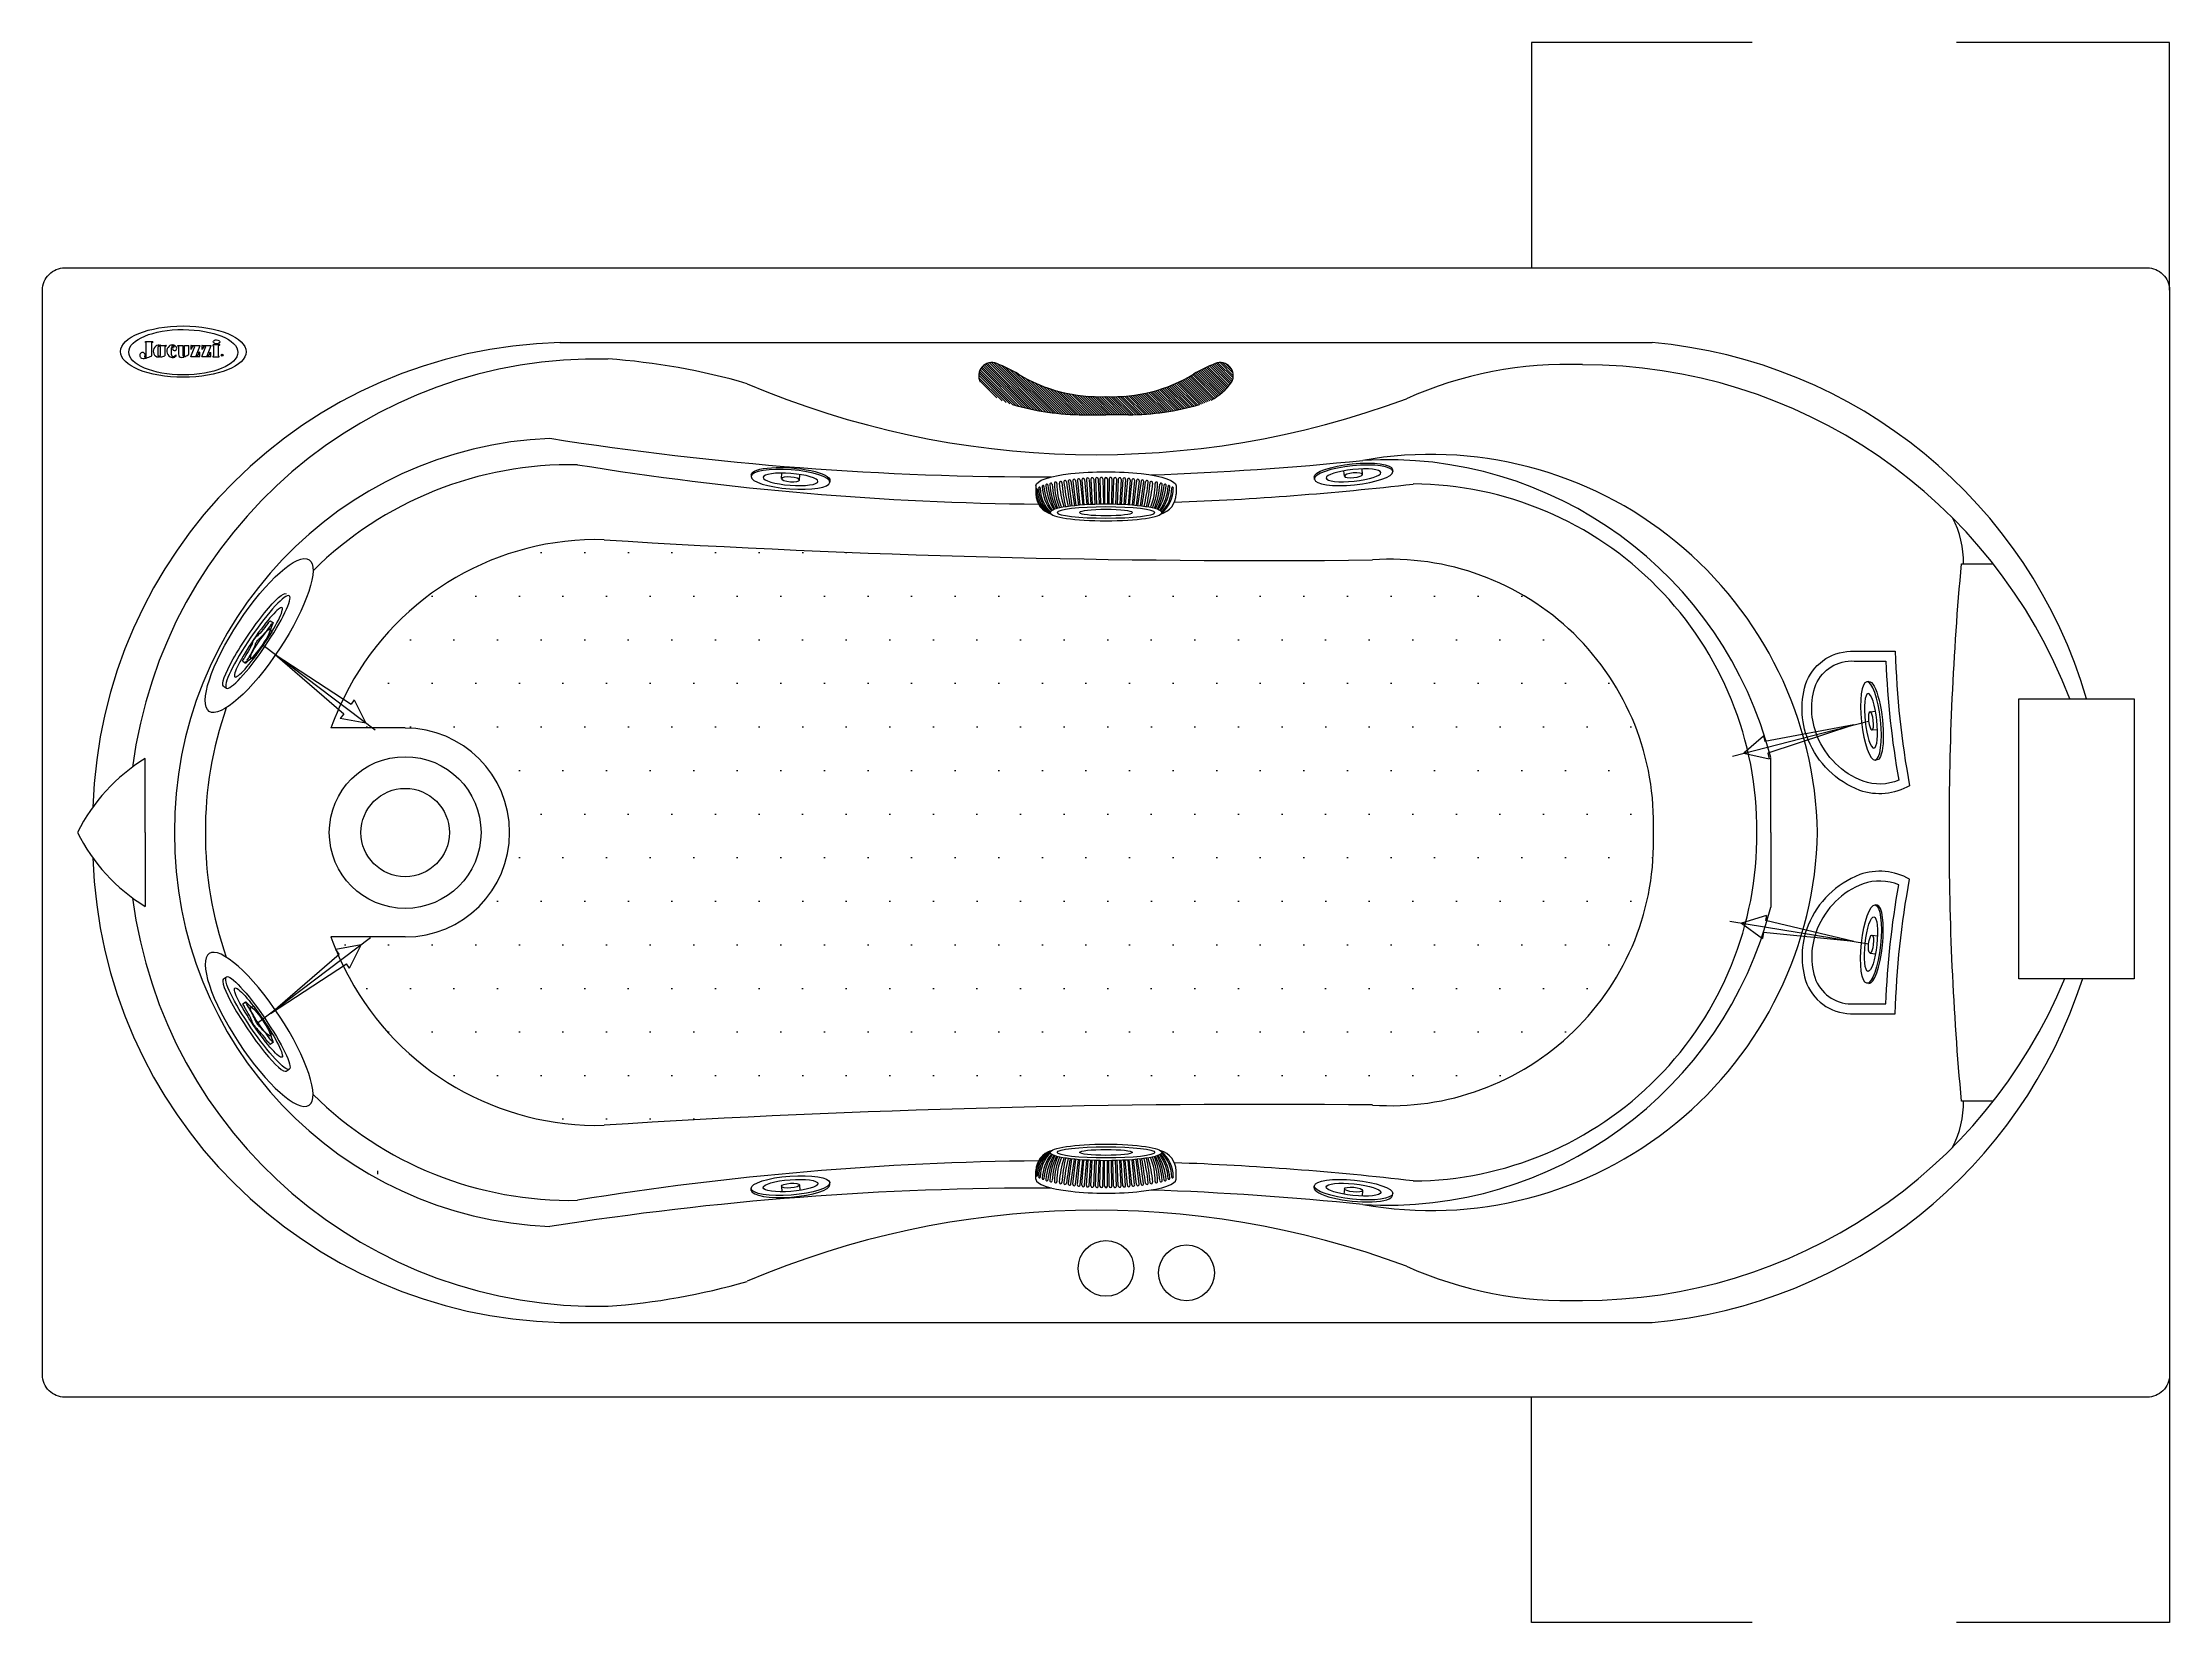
# Model space of a CAD drawing. Header units: millimetres. Extents: x -1245.21 to -1243.69, y 2253.6 to 2254.73.
import ezdxf
from ezdxf.enums import TextEntityAlignment as Align

# ---------------------------------------------------------------- set-up
doc = ezdxf.new("R2010")
doc.units = ezdxf.units.MM
doc.linetypes.add('CENTER2', pattern=[1.125, 0.75, -0.125, 0.125, -0.125])
doc.layers.add('jacuzzi', color=1, linetype='Continuous')
doc.styles.add('ROMANS', font='romans', dxfattribs={"height": 4})

msp = doc.modelspace()

# ---------------------------------------------------------------- hatches: boundary and pattern name
at = {"layer": 'jacuzzi'}
h = msp.add_hatch(dxfattribs=at)
h.set_pattern_fill('ANSI31', color=256, scale=0.00936, style=0)
h.set_pattern_definition([(315, (-1247.1587381, 2249.2633321), (-0.00082731493, -0.00082731493), [])])
h.paths.add_polyline_path([(-1244.3862, 2254.4952, -0.040015), (-1244.3704, 2254.5028, -0.693838), (-1244.3589, 2254.4896, -0.117767), (-1244.3737, 2254.4764, -0.051981), (-1244.3818, 2254.4733, -0.067757), (-1244.4329, 2254.466), (-1244.449, 2254.466), (-1244.4651, 2254.466, -0.067757), (-1244.5162, 2254.4733, -0.051981), (-1244.5243, 2254.4764, -0.117767), (-1244.5391, 2254.4896, -0.693838), (-1244.5276, 2254.5028, -0.040015), (-1244.5118, 2254.4952, 0.150241), (-1244.449, 2254.4791, 0.150241)])
h = msp.add_hatch(dxfattribs=at)
h.set_pattern_fill('DOTS', color=256, scale=0.5, style=0)
h.set_pattern_definition([(0, (-1250.150874, 2255.148444), (0.015625, 0.03125), [0, -0.03125])])
h.paths.add_polyline_path([(-1244.0566, 2254.1664, 0.445453), (-1244.2579, 2254.3619, -0.018279), (-1244.8087, 2254.3764, 0.282746), (-1244.9917, 2254.2703, 0.069787), (-1245.0125, 2254.2144, -0.701739), (-1244.88, 2254.1664)])
h.paths.add_polyline_path([(-1244.88, 2254.1664, -0.701739), (-1245.0125, 2254.1185, 0.069787), (-1244.9917, 2254.0625, 0.282746), (-1244.8087, 2253.9565, -0.018279), (-1244.2579, 2253.9709, 0.445453), (-1244.0566, 2254.1664)])

# ---------------------------------------------------------------- linework, layer by layer
for p, q in [((-1243.9858, 2254.733), (-1244.1439, 2254.733)), ((-1244.1439, 2254.733), (-1244.1439, 2254.5714)), ((-1243.6865, 2254.733), (-1243.8392, 2254.733)), ((-1243.6865, 2254.5554), (-1243.6865, 2254.733)), ((-1245.1378, 2254.5181), (-1245.1378, 2254.5183)), ((-1245.1376, 2254.5185), (-1245.1327, 2254.5185)), ((-1245.1374, 2254.5179), (-1245.1376, 2254.5179)), ((-1245.1372, 2254.5075), (-1245.1372, 2254.5177)), ((-1245.1327, 2254.5179), (-1245.1333, 2254.5179)), ((-1245.1333, 2254.5179), (-1245.1333, 2254.5083)), ((-1245.1325, 2254.5183), (-1245.1325, 2254.5181)), ((-1245.1268, 2254.5156), (-1245.1268, 2254.5157)), ((-1245.1267, 2254.5158), (-1245.123, 2254.5158)), ((-1245.1237, 2254.515), (-1245.1238, 2254.5084)), ((-1245.123, 2254.5152), (-1245.1236, 2254.5152)), ((-1245.1229, 2254.5156), (-1245.1229, 2254.5154)), ((-1245.1146, 2254.5153), (-1245.1146, 2254.5157)), ((-1245.1145, 2254.5158), (-1245.1109, 2254.5158)), ((-1245.1145, 2254.5152), (-1245.1141, 2254.5152)), ((-1245.114, 2254.5151), (-1245.114, 2254.5094)), ((-1245.1096, 2254.5158), (-1245.1067, 2254.5158)), ((-1245.1052, 2254.5079), (-1245.1023, 2254.5151)), ((-1245.1051, 2254.5157), (-1245.1051, 2254.5132)), ((-1245.105, 2254.5158), (-1245.0985, 2254.5158)), ((-1245.1013, 2254.5083), (-1245.0984, 2254.5157)), ((-1245.0972, 2254.5157), (-1245.0972, 2254.5132)), ((-1245.0972, 2254.5079), (-1245.0944, 2254.5151)), ((-1245.0971, 2254.5158), (-1245.0906, 2254.5158)), ((-1245.0934, 2254.5083), (-1245.0905, 2254.5156)), ((-1244.8405, 2254.5178), (-1244.0575, 2254.5178)), ((-1245.1267, 2254.5079), (-1245.1267, 2254.5074)), ((-1245.119, 2254.5089), (-1245.119, 2254.5141)), ((-1245.1157, 2254.5081), (-1245.1157, 2254.5087)), ((-1245.1051, 2254.5077), (-1245.0989, 2254.5077)), ((-1245.105, 2254.5132), (-1245.1047, 2254.5132)), ((-1245.0993, 2254.5109), (-1245.0988, 2254.5109)), ((-1245.0988, 2254.5077), (-1245.0987, 2254.5108)), ((-1245.0971, 2254.5131), (-1245.0968, 2254.5131)), ((-1245.0971, 2254.5077), (-1245.0909, 2254.5077)), ((-1245.0913, 2254.5108), (-1245.0909, 2254.5108)), ((-1245.0908, 2254.5077), (-1245.0908, 2254.5107)), ((-1245.0894, 2254.5077), (-1245.0894, 2254.5079)), ((-1245.0893, 2254.5076), (-1245.0849, 2254.5076)), ((-1245.0848, 2254.5077), (-1245.0848, 2254.5079)), ((-1244.4651, 2254.466), (-1244.449, 2254.466)), ((-1244.4329, 2254.466), (-1244.449, 2254.466)), ((-1244.7033, 2254.4232), (-1244.7034, 2254.4218)), ((-1244.6817, 2254.4202), (-1244.6814, 2254.4241)), ((-1244.6687, 2254.4192), (-1244.6684, 2254.4232)), ((-1244.278, 2254.4219), (-1244.2784, 2254.4259)), ((-1244.265, 2254.4232), (-1244.2654, 2254.4272)), ((-1244.2435, 2254.4268), (-1244.2434, 2254.4254)), ((-1244.6469, 2254.419), (-1244.647, 2254.4176)), ((-1244.4992, 2254.4152), (-1244.4992, 2254.409)), ((-1244.4992, 2254.4152), (-1244.4992, 2254.409)), ((-1244.476, 2254.4182), (-1244.4736, 2254.4006)), ((-1244.4741, 2254.4184), (-1244.4716, 2254.4008)), ((-1244.4728, 2254.4186), (-1244.4707, 2254.4009)), ((-1244.4708, 2254.4188), (-1244.4687, 2254.401)), ((-1244.4695, 2254.419), (-1244.4677, 2254.4011)), ((-1244.4676, 2254.4192), (-1244.4657, 2254.4013)), ((-1244.4663, 2254.4193), (-1244.4648, 2254.4013)), ((-1244.4643, 2254.4195), (-1244.4628, 2254.4015)), ((-1244.463, 2254.4196), (-1244.4618, 2254.4015)), ((-1244.4611, 2254.4197), (-1244.4598, 2254.4016)), ((-1244.4598, 2254.4198), (-1244.4589, 2254.4016)), ((-1244.4578, 2254.4199), (-1244.4569, 2254.4017)), ((-1244.4565, 2254.42), (-1244.4559, 2254.4017)), ((-1244.4545, 2254.42), (-1244.4539, 2254.4018)), ((-1244.4533, 2254.4201), (-1244.4529, 2254.4018)), ((-1244.4513, 2254.4201), (-1244.4509, 2254.4018)), ((-1244.45, 2254.4201), (-1244.45, 2254.4018)), ((-1244.448, 2254.4201), (-1244.448, 2254.4018)), ((-1244.4467, 2254.4201), (-1244.447, 2254.4018)), ((-1244.4447, 2254.4201), (-1244.445, 2254.4018)), ((-1244.4435, 2254.42), (-1244.4441, 2254.4018)), ((-1244.4415, 2254.42), (-1244.4421, 2254.4017)), ((-1244.4402, 2254.4199), (-1244.4411, 2254.4017)), ((-1244.4382, 2254.4198), (-1244.4391, 2254.4016)), ((-1244.4369, 2254.4197), (-1244.4382, 2254.4016)), ((-1244.435, 2254.4196), (-1244.4362, 2254.4015)), ((-1244.4337, 2254.4195), (-1244.4352, 2254.4015)), ((-1244.4317, 2254.4193), (-1244.4332, 2254.4013)), ((-1244.4304, 2254.4192), (-1244.4323, 2254.4013)), ((-1244.4285, 2254.419), (-1244.4303, 2254.4011)), ((-1244.4271, 2254.4188), (-1244.4293, 2254.401)), ((-1244.4252, 2254.4186), (-1244.4273, 2254.4009)), ((-1244.4239, 2254.4184), (-1244.4264, 2254.4008)), ((-1244.422, 2254.4182), (-1244.4244, 2254.4006)), ((-1244.3987, 2254.4152), (-1244.3988, 2254.409)), ((-1244.2998, 2254.4212), (-1244.2997, 2254.4197)), ((-1243.8357, 2254.359), (-1243.8127, 2254.359)), ((-1245.0483, 2254.3182), (-1245.046, 2254.3167)), ((-1245.0679, 2254.2893), (-1245.0659, 2254.2879)), ((-1245.0447, 2254.294), (-1244.9955, 2254.2515)), ((-1245.0447, 2254.294), (-1244.9903, 2254.2584)), ((-1245.0817, 2254.2714), (-1245.0796, 2254.27)), ((-1243.9021, 2254.2748), (-1243.9035, 2254.2746)), ((-1244.988, 2254.2615), (-1244.9903, 2254.2584)), ((-1244.988, 2254.2615), (-1244.9797, 2254.2448)), ((-1244.9515, 2254.2414), (-1245.0047, 2254.2414)), ((-1244.9955, 2254.2515), (-1244.998, 2254.2481)), ((-1244.9797, 2254.2448), (-1244.998, 2254.2481)), ((-1243.9127, 2254.2436), (-1243.9766, 2254.2318)), ((-1243.9127, 2254.2436), (-1243.9745, 2254.2234)), ((-1243.9012, 2254.253), (-1243.8972, 2254.2534)), ((-1243.8998, 2254.24), (-1243.8958, 2254.2404)), ((-1243.9775, 2254.2355), (-1243.9916, 2254.2233)), ((-1243.9775, 2254.2355), (-1243.9766, 2254.2318)), ((-1245.1379, 2254.1664), (-1245.1379, 2254.2195)), ((-1243.9916, 2254.2233), (-1243.9735, 2254.2193)), ((-1243.9745, 2254.2234), (-1243.9735, 2254.2193)), ((-1243.9724, 2254.1664), (-1243.9724, 2254.2201)), ((-1243.896, 2254.2185), (-1243.8975, 2254.2184)), ((-1245.1379, 2254.1664), (-1245.1379, 2254.1134)), ((-1243.9724, 2254.1664), (-1243.9724, 2254.1128)), ((-1243.9755, 2254.1069), (-1243.9933, 2254.1015)), ((-1243.9755, 2254.1069), (-1243.9761, 2254.1032)), ((-1243.9129, 2254.0883), (-1243.9761, 2254.1032)), ((-1243.896, 2254.1143), (-1243.8975, 2254.1145)), ((-1244.9515, 2254.0915), (-1245.0047, 2254.0915)), ((-1243.9933, 2254.1015), (-1243.9783, 2254.0905)), ((-1243.9776, 2254.0947), (-1243.9783, 2254.0905)), ((-1243.9129, 2254.0883), (-1243.9776, 2254.0947)), ((-1243.8998, 2254.0929), (-1243.8958, 2254.0924)), ((-1245.048, 2254.0366), (-1244.9988, 2254.0791)), ((-1245.048, 2254.0366), (-1244.9936, 2254.0722)), ((-1244.983, 2254.0858), (-1245.0013, 2254.0825)), ((-1244.9988, 2254.0791), (-1245.0013, 2254.0825)), ((-1244.9914, 2254.0691), (-1244.9936, 2254.0722)), ((-1244.9914, 2254.0691), (-1244.983, 2254.0858)), ((-1243.9012, 2254.0799), (-1243.8972, 2254.0795)), ((-1245.0817, 2254.0615), (-1245.0796, 2254.0629)), ((-1243.9021, 2254.0581), (-1243.9035, 2254.0583)), ((-1245.0679, 2254.0436), (-1245.0659, 2254.045)), ((-1245.0483, 2254.0147), (-1245.046, 2254.0162)), ((-1245.0367, 2253.9953), (-1245.0346, 2253.9967)), ((-1243.8357, 2253.9739), (-1243.8127, 2253.9739)), ((-1244.9712, 2253.9215), (-1244.9712, 2253.9237)), ((-1244.9712, 2253.9215), (-1244.9712, 2253.9237)), ((-1244.4992, 2253.9177), (-1244.4992, 2253.9238)), ((-1244.4992, 2253.9177), (-1244.4992, 2253.9238)), ((-1244.476, 2253.9147), (-1244.4736, 2253.9323)), ((-1244.4741, 2253.9144), (-1244.4716, 2253.9321)), ((-1244.4728, 2253.9143), (-1244.4707, 2253.932)), ((-1244.4708, 2253.914), (-1244.4687, 2253.9318)), ((-1244.4695, 2253.9139), (-1244.4677, 2253.9317)), ((-1244.4676, 2253.9137), (-1244.4657, 2253.9316)), ((-1244.4663, 2253.9135), (-1244.4648, 2253.9315)), ((-1244.4643, 2253.9134), (-1244.4628, 2253.9314)), ((-1244.463, 2253.9133), (-1244.4618, 2253.9314)), ((-1244.4611, 2253.9131), (-1244.4598, 2253.9313)), ((-1244.4598, 2253.913), (-1244.4589, 2253.9312)), ((-1244.4578, 2253.9129), (-1244.4569, 2253.9312)), ((-1244.4565, 2253.9129), (-1244.4559, 2253.9311)), ((-1244.4545, 2253.9128), (-1244.4539, 2253.9311)), ((-1244.4533, 2253.9128), (-1244.4529, 2253.9311)), ((-1244.4513, 2253.9128), (-1244.4509, 2253.9311)), ((-1244.45, 2253.9127), (-1244.45, 2253.931)), ((-1244.448, 2253.9127), (-1244.448, 2253.931)), ((-1244.4467, 2253.9128), (-1244.447, 2253.9311)), ((-1244.4447, 2253.9128), (-1244.445, 2253.9311)), ((-1244.4435, 2253.9128), (-1244.4441, 2253.9311)), ((-1244.4415, 2253.9129), (-1244.4421, 2253.9311)), ((-1244.4402, 2253.9129), (-1244.4411, 2253.9312)), ((-1244.4382, 2253.913), (-1244.4391, 2253.9312)), ((-1244.4369, 2253.9131), (-1244.4382, 2253.9313)), ((-1244.435, 2253.9133), (-1244.4362, 2253.9314)), ((-1244.4337, 2253.9134), (-1244.4352, 2253.9314)), ((-1244.4317, 2253.9135), (-1244.4332, 2253.9315)), ((-1244.4304, 2253.9137), (-1244.4323, 2253.9316)), ((-1244.4285, 2253.9139), (-1244.4303, 2253.9317)), ((-1244.4271, 2253.914), (-1244.4293, 2253.9318)), ((-1244.4252, 2253.9143), (-1244.4273, 2253.932)), ((-1244.4239, 2253.9144), (-1244.4264, 2253.9321)), ((-1244.422, 2253.9147), (-1244.4244, 2253.9323)), ((-1244.3987, 2253.9177), (-1244.3988, 2253.9238)), ((-1244.7033, 2253.9096), (-1244.7034, 2253.9111)), ((-1244.6817, 2253.9127), (-1244.6814, 2253.9087)), ((-1244.6687, 2253.9137), (-1244.6684, 2253.9097)), ((-1244.6469, 2253.9139), (-1244.647, 2253.9153)), ((-1244.2998, 2253.9117), (-1244.2997, 2253.9131)), ((-1244.278, 2253.9109), (-1244.2784, 2253.907)), ((-1244.265, 2253.9096), (-1244.2654, 2253.9057)), ((-1244.2435, 2253.9061), (-1244.2434, 2253.9075)), ((-1244.8405, 2253.8151), (-1244.0575, 2253.8151)), ((-1243.6865, 2253.7774), (-1243.6865, 2253.5999)), ((-1244.1439, 2253.5999), (-1244.1439, 2253.7614)), ((-1243.9858, 2253.5999), (-1244.1439, 2253.5999)), ((-1243.6865, 2253.5999), (-1243.8392, 2253.5999))]:
    msp.add_line(p, q, dxfattribs=at)
at = {"layer": 'jacuzzi', "linetype": 'CENTER2'}
for p, q in [((-1244.973, 2254.2398), (-1245.0534, 2254.3005)), ((-1243.9998, 2254.2212), (-1243.9022, 2254.2463)), ((-1244.0016, 2254.1029), (-1243.9022, 2254.0866)), ((-1244.9763, 2254.0909), (-1245.0567, 2254.0301))]:
    msp.add_line(p, q, dxfattribs=at)
at = {"layer": 'jacuzzi', "color": 3}
msp.add_lwpolyline([(-1245.1955, 2254.5714), (-1243.7025, 2254.5714, -0.414214), (-1243.6865, 2254.5554), (-1243.6865, 2253.7774, -0.414214), (-1243.7025, 2253.7614), (-1245.1955, 2253.7614, -0.414214), (-1245.2115, 2253.7774), (-1245.2115, 2254.5554, -0.414214)], format="xyb", close=True, dxfattribs=at)
at = {"layer": 'jacuzzi'}
for points in [[(-1245.1269, 2254.509), (-1245.1269, 2254.5142, 1), (-1245.1288, 2254.5142), (-1245.1288, 2254.509, 1)], [(-1243.9455, 2254.2329, -0.187198), (-1243.9465, 2254.2751, -0.314766), (-1243.9124, 2254.2964), (-1243.8831, 2254.2964, 0.039172), (-1243.8728, 2254.2, -0.217992), (-1243.9086, 2254.1966, -0.206122)], [(-1243.939, 2254.2355, -0.186251), (-1243.94, 2254.2726, -0.314531), (-1243.9126, 2254.2894), (-1243.8898, 2254.2894, 0.034343), (-1243.8806, 2254.2039, -0.182518), (-1243.9062, 2254.2032, -0.205677)], [(-1243.9455, 2254.1, 0.187198), (-1243.9465, 2254.0577, 0.314766), (-1243.9124, 2254.0365), (-1243.8831, 2254.0365, -0.039172), (-1243.8728, 2254.1329, 0.217992), (-1243.9086, 2254.1362, 0.206122)], [(-1243.939, 2254.0973, 0.186251), (-1243.94, 2254.0603, 0.314531), (-1243.9126, 2254.0435), (-1243.8898, 2254.0435, -0.034343), (-1243.8806, 2254.1289, 0.182518), (-1243.9062, 2254.1297, 0.205677)]]:
    msp.add_lwpolyline(points, format="xyb", close=True, dxfattribs=at)
for points in [[(-1245.1108, 2254.5157), (-1245.1108, 2254.5086, 0.135484), (-1245.1108, 2254.5085, 0.597309), (-1245.1098, 2254.5085, 0.11277), (-1245.1098, 2254.5086), (-1245.1097, 2254.5157)], [(-1245.1101, 2254.5075, 0.062974), (-1245.107, 2254.5091, 0.257829), (-1245.1066, 2254.5097), (-1245.1066, 2254.5157)], [(-1245.0858, 2254.5161), (-1245.0892, 2254.5161, 0.414214), (-1245.0893, 2254.516), (-1245.0893, 2254.5155, 0.414214), (-1245.0893, 2254.5154), (-1245.0889, 2254.5154, -0.414214), (-1245.0889, 2254.5153), (-1245.0889, 2254.5083)], [(-1245.0853, 2254.5083), (-1245.0853, 2254.5154, -0.309408), (-1245.0852, 2254.5156, 0.090701), (-1245.0843, 2254.5162, 0.365017), (-1245.0843, 2254.5163), (-1245.0844, 2254.5164, 0.451807), (-1245.0846, 2254.5165, -0.178007), (-1245.0858, 2254.5161)]]:
    msp.add_lwpolyline(points, format="xyb", dxfattribs=at)
msp.add_lwpolyline([(-1243.7946, 2254.2623), (-1243.7119, 2254.2623), (-1243.7119, 2254.0616), (-1243.7946, 2254.0616)], close=True, dxfattribs=at)
for centre, radius in [((-1245.0827, 2254.5088), 0.000795), ((-1244.9515, 2254.1664), 0.0544), ((-1244.9515, 2254.1664), 0.0317), ((-1244.449, 2253.8538), 0.02), ((-1244.3913, 2253.8506), 0.02)]:
    msp.add_circle(centre, radius, dxfattribs=at)
for centre, radius, start, end in [((-1244.8319, 2254.1743), 0.3436, 91.4245, 178.2651), ((-1245.1376, 2254.5183), 0.000183, 89.8203, 179.8203), ((-1245.1376, 2254.5181), 0.000183, 179.8203, 269.8203), ((-1245.1374, 2254.5177), 0.000183, 359.8203, 89.8203), ((-1245.1327, 2254.5183), 0.000183, 359.8203, 89.8203), ((-1245.1327, 2254.5181), 0.000183, 269.8203, 359.8203), ((-1245.1277, 2254.5116), 0.00441, 126.1236, 231.306), ((-1245.1284, 2254.5131), 0.0028, 59.7434, 132.0964), ((-1245.1269, 2254.5156), 0.0000913, 231.2756, 359.8203), ((-1245.1267, 2254.5157), 0.000183, 89.8203, 179.8203), ((-1245.1236, 2254.515), 0.000183, 89.8203, 179.8203), ((-1245.123, 2254.5156), 0.000183, 359.8203, 89.8203), ((-1245.123, 2254.5154), 0.000183, 269.8203, 359.8203), ((-1245.118, 2254.5116), 0.00446, 126.9517, 242.0874), ((-1245.1182, 2254.5121), 0.00398, 88.4199, 128.773), ((-1245.117, 2254.5141), 0.00197, 150.2576, 178.8327), ((-1245.1177, 2254.5144), 0.00116, 96.9323, 147.0629), ((-1245.1169, 2254.5134), 0.00138, 110.1036, 290.5546), ((-1245.1183, 2254.5129), 0.00316, 29.3475, 87.3222), ((-1245.1178, 2254.5146), 0.000975, 50.6013, 96.1617), ((-1245.1175, 2254.515), 0.000419, 288.8498, 43.9076), ((-1245.1171, 2254.5137), 0.00178, 294.2139, 25.7275), ((-1245.1145, 2254.5157), 0.0000913, 89.8203, 179.8203), ((-1245.1145, 2254.5153), 0.0000913, 179.8203, 269.8203), ((-1245.1141, 2254.5151), 0.0000913, 359.8203, 89.8203), ((-1245.1109, 2254.5157), 0.0000913, 359.8203, 89.8203), ((-1245.1096, 2254.5157), 0.0000913, 89.8203, 179.8203), ((-1245.1067, 2254.5157), 0.0000913, 359.8203, 89.8203), ((-1245.105, 2254.5157), 0.0000913, 89.8203, 179.8203), ((-1245.1021, 2254.513), 0.00256, 129.9777, 174.8791), ((-1245.1027, 2254.5137), 0.0016, 80.1578, 128.8252), ((-1245.1024, 2254.5152), 0.000114, 338.7499, 80.1578), ((-1245.0985, 2254.5157), 0.0000913, 338.7499, 89.8203), ((-1245.0971, 2254.5157), 0.0000913, 89.8203, 179.8203), ((-1245.0941, 2254.513), 0.00256, 129.9777, 174.8791), ((-1245.0948, 2254.5137), 0.0016, 80.1578, 128.8252), ((-1245.0945, 2254.5152), 0.000114, 338.7499, 80.1578), ((-1245.0906, 2254.5157), 0.0000913, 338.7499, 89.8203), ((-1244.089, 2254.1617), 0.3575, 16.347, 84.9475), ((-1244.8139, 2254.1703), 0.3358, 88.6653, 172.6318), ((-1245.1397, 2254.5086), 0.00211, 122.8006, 234.6292), ((-1245.1399, 2254.5084), 0.00182, 234.6292, 259.9957), ((-1245.1398, 2254.5089), 0.00184, 329.2085, 123.0579), ((-1245.139, 2254.5134), 0.00692, 259.9957, 285.2387), ((-1245.1379, 2254.5077), 0.000455, 149.2085, 195.5955), ((-1245.1377, 2254.5077), 0.000664, 195.5955, 245.9486), ((-1245.1377, 2254.5076), 0.000455, 245.9486, 297.0233), ((-1245.1378, 2254.5077), 0.000605, 297.0233, 316.3493), ((-1245.1378, 2254.5076), 0.000567, 320.0403, 350.9646), ((-1245.1426, 2254.5264), 0.0204, 285.3808, 296.6648), ((-1245.1335, 2254.5083), 0.000183, 298.6435, 359.8203), ((-1245.1284, 2254.5105), 0.00305, 228.2202, 304.0509), ((-1245.1275, 2254.5149), 0.00749, 276.1063, 299.9065), ((-1245.1181, 2254.5114), 0.00427, 241.5027, 289.1636), ((-1245.1181, 2254.5088), 0.000927, 173.8747, 252.3592), ((-1245.1178, 2254.5105), 0.00266, 258.3975, 294.04), ((-1245.1177, 2254.5101), 0.00219, 295.0907, 324.6787), ((-1245.1186, 2254.5117), 0.00467, 294.8234, 308.7293), ((-1245.1158, 2254.5087), 0.000114, 359.8203, 144.6787), ((-1245.1158, 2254.5081), 0.000114, 308.9515, 359.8203), ((-1245.1119, 2254.5094), 0.00214, 179.8203, 267.7436), ((-1245.1115, 2254.5114), 0.00421, 263.8939, 289.6704), ((-1245.1051, 2254.5078), 0.000114, 158.7499, 269.8203), ((-1245.105, 2254.5132), 0.0000913, 179.8203, 269.8203), ((-1245.1047, 2254.5132), 0.0000913, 269.8203, 354.8791), ((-1245.1012, 2254.5083), 0.000114, 158.7499, 273.8946), ((-1245.1014, 2254.5106), 0.00243, 273.8946, 281.0421), ((-1245.102, 2254.5106), 0.00262, 294.6479, 3.5975), ((-1245.0993, 2254.5107), 0.000114, 89.8203, 183.5975), ((-1245.0989, 2254.5078), 0.0000913, 269.8203, 359.8203), ((-1245.0988, 2254.5108), 0.0000913, 359.8203, 89.8203), ((-1245.0971, 2254.5132), 0.0000913, 179.8203, 269.8203), ((-1245.0971, 2254.5078), 0.000114, 158.7499, 269.8203), ((-1245.0968, 2254.5132), 0.0000913, 269.8203, 354.8791), ((-1245.0933, 2254.5082), 0.000114, 158.7499, 273.8946), ((-1245.0934, 2254.5106), 0.00243, 273.8946, 281.0421), ((-1245.0941, 2254.5106), 0.00262, 294.6479, 3.5975), ((-1245.0913, 2254.5107), 0.000114, 89.8203, 183.5975), ((-1245.0909, 2254.5107), 0.0000913, 359.8203, 89.8203), ((-1245.0909, 2254.5078), 0.0000913, 269.8203, 359.8203), ((-1245.0893, 2254.5079), 0.0000913, 81.9927, 179.8203), ((-1245.0893, 2254.5077), 0.0000913, 179.8203, 269.8203), ((-1245.0892, 2254.5083), 0.000365, 261.9927, 359.8203), ((-1245.0849, 2254.5083), 0.000365, 179.8203, 273.4315), ((-1245.0849, 2254.5079), 0.0000913, 359.8203, 93.4315), ((-1245.0849, 2254.5077), 0.0000913, 269.8203, 359.8203), ((-1244.8401, 2254.0268), 0.4805, 73.8366, 85.937), ((-1244.5309, 2254.4941), 0.00936, 67.6064, 208.6514), ((-1244.5676, 2254.4002), 0.1102, 59.5405, 68.534), ((-1244.3304, 2254.4002), 0.1102, 111.466, 120.4595), ((-1244.3671, 2254.4941), 0.00936, 331.3486, 112.3936), ((-1244.1177, 2254.2176), 0.2846, 87.9181, 114.0199), ((-1244.1064, 2254.1288), 0.3731, 20.9576, 90.1521), ((-1244.4564, 2255.0764), 0.639, 246.9744, 290.4146), ((-1244.4543, 2254.5893), 0.1103, 238.576, 272.7531), ((-1244.4437, 2254.5893), 0.1103, 267.2469, 301.424), ((-1244.3938, 2254.5141), 0.0427, 298.1047, 324.9712), ((-1244.4637, 2254.6574), 0.1914, 254.0978, 269.6029), ((-1244.4343, 2254.6574), 0.1914, 270.3971, 285.9022), ((-1244.8362, 2254.1686), 0.2807, 92.3611, 180.442), ((-1244.4955, 2256.6777), 2.2562, 261.0195, 270.1899), ((-1244.8331, 2254.1686), 0.2616, 88.8656, 134.8044), ((-1244.4786, 2256.571), 2.1691, 260.7312, 269.5043), ((-1244.4955, 2256.6777), 2.2562, 272.0027, 275.8662), ((-1244.2159, 2254.1604), 0.2772, 1.2472, 100.1804), ((-1244.2476, 2254.1497), 0.2841, 14.3483, 93.5004), ((-1244.4842, 2254.4092), 0.015, 180.5, 254.5091), ((-1244.4825, 2254.4103), 0.0165, 172.5863, 246.878), ((-1244.4985, 2254.4124), 0.000437, 0.7204, 174.8053), ((-1244.48, 2254.4112), 0.0181, 176.0478, 240.5727), ((-1244.4967, 2254.4135), 0.000615, 7.3196, 201.6796), ((-1244.4754, 2254.4126), 0.0218, 178.3544, 232.1686), ((-1244.4718, 2254.4134), 0.0243, 179.7679, 225.6691), ((-1244.4941, 2254.4146), 0.000615, 7.3196, 201.6796), ((-1244.4659, 2254.4152), 0.0288, 181.6748, 219.3195), ((-1244.4603, 2254.4164), 0.0332, 183.0204, 214.8925), ((-1244.4914, 2254.4155), 0.000777, 12.6395, 196.8085), ((-1244.4551, 2254.4179), 0.0371, 183.9582, 212.4508), ((-1244.4436, 2254.4195), 0.0472, 184.5916, 206.7672), ((-1244.4885, 2254.4161), 0.000853, 359.6017, 192.8051), ((-1244.4467, 2254.4184), 0.0427, 183.3472, 207.6802), ((-1244.4297, 2254.4201), 0.0581, 183.9078, 201.472), ((-1244.4851, 2254.4169), 0.000886, 349.2614, 199.9013), ((-1244.442, 2254.417), 0.044, 180.556, 203.8627), ((-1244.4369, 2254.417), 0.0474, 180.356, 201.7137), ((-1244.4815, 2254.4173), 0.000957, 7.3715, 193.5655), ((-1244.4082, 2254.4224), 0.0745, 184.1152, 197.7149), ((-1244.3702, 2254.4254), 0.1107, 184.0945, 193.25), ((-1244.4783, 2254.4179), 0.000962, 6.663, 192.0836), ((-1244.3344, 2254.4332), 0.1456, 186.1284, 193.0914), ((-1244.0209, 2254.4786), 0.4605, 187.5716, 189.7792), ((-1244.4751, 2254.4183), 0.000966, 5.9559, 190.6223), ((-1244.4718, 2254.4188), 0.000971, 5.2498, 189.182), ((-1244.4686, 2254.4191), 0.000976, 4.5439, 187.7632), ((-1244.4653, 2254.4194), 0.00098, 3.8377, 186.3661), ((-1244.4621, 2254.4197), 0.000985, 3.1307, 184.991), ((-1244.4588, 2254.4199), 0.00099, 2.4224, 183.6382), ((-1244.4555, 2254.42), 0.000995, 1.7123, 182.3078), ((-1244.4523, 2254.4201), 0.001, 1, 181), ((-1244.449, 2254.4201), 0.001, 0, 180), ((-1244.4457, 2254.4201), 0.001, 359, 179), ((-1244.4425, 2254.42), 0.000995, 357.6922, 178.2877), ((-1244.4392, 2254.4199), 0.00099, 356.3618, 177.5776), ((-1244.4359, 2254.4197), 0.000985, 355.009, 176.8693), ((-1244.4327, 2254.4194), 0.00098, 353.6339, 176.1623), ((-1244.4294, 2254.4191), 0.000976, 352.2368, 175.4561), ((-1244.4262, 2254.4188), 0.000971, 350.818, 174.7502), ((-1244.4229, 2254.4183), 0.000966, 349.3777, 174.0441), ((-1244.8771, 2254.4786), 0.4605, 350.2209, 352.4284), ((-1244.5635, 2254.4332), 0.1456, 346.9092, 353.8716), ((-1244.4197, 2254.4179), 0.000962, 347.9164, 173.337), ((-1244.5278, 2254.4254), 0.1107, 346.7508, 355.9055), ((-1244.4898, 2254.4224), 0.0745, 342.2864, 355.8848), ((-1244.4165, 2254.4173), 0.000957, 346.4345, 172.6285), ((-1244.4611, 2254.417), 0.0474, 338.2886, 359.644), ((-1244.456, 2254.417), 0.044, 336.1401, 359.444), ((-1244.4683, 2254.4201), 0.0581, 338.5305, 356.0922), ((-1244.4129, 2254.4169), 0.000886, 340.0987, 190.7386), ((-1244.4513, 2254.4184), 0.0427, 332.3235, 356.6528), ((-1244.4544, 2254.4195), 0.0472, 333.2367, 355.4084), ((-1244.4429, 2254.4179), 0.0371, 327.5548, 356.0418), ((-1244.4095, 2254.4161), 0.000853, 347.1949, 180.3983), ((-1244.4376, 2254.4164), 0.0332, 325.1156, 356.9796), ((-1244.4321, 2254.4152), 0.0288, 320.8737, 358.3252), ((-1244.4138, 2254.4092), 0.015, 285.5528, 359.5), ((-1244.4262, 2254.4134), 0.0243, 314.9261, 0.2321), ((-1244.4226, 2254.4126), 0.0218, 307.8918, 1.6456), ((-1244.4066, 2254.4155), 0.000777, 343.1915, 167.3605), ((-1244.4039, 2254.4146), 0.000615, 338.3204, 172.6804), ((-1244.4013, 2254.4135), 0.000615, 338.3204, 172.6804), ((-1244.4786, 2256.571), 2.1691, 272.0767, 276.6154), ((-1244.2304, 2254.1683), 0.2481, 359.574, 89.6058), ((-1243.9003, 2254.3609), 0.0661, 358.3559, 28.2687), ((-1244.8139, 2254.1745), 0.202, 88.5279, 151.68), ((-1244.3354, 2261.8997), 7.5382, 266.39987, 270.58869), ((-1244.2452, 2254.1736), 0.1888, 357.8229, 93.8658), ((-1241.8204, 2254.1717), 2.0241, 174.6884, 180.1486), ((-1244.8026, 2254.168), 0.215, 151.5816, 160.0514), ((-1244.8331, 2254.1686), 0.2616, 160.5185, 180.4801), ((-1244.9515, 2254.1664), 0.0749, 270, 90), ((-1245.0698, 2254.1085), 0.1302, 121.549, 153.5822), ((-1245.0698, 2254.2244), 0.1302, 206.4178, 238.451), ((-1244.8362, 2254.1643), 0.2807, 179.558, 267.6389), ((-1244.8331, 2254.1642), 0.2616, 179.5199, 199.4815), ((-1244.2159, 2254.1725), 0.2772, 259.8196, 358.7528), ((-1244.2452, 2254.1593), 0.1888, 266.1342, 2.1771), ((-1244.2304, 2254.1646), 0.2481, 270.3942, 0.426), ((-1241.8204, 2254.1612), 2.0241, 179.8514, 185.3116), ((-1244.8319, 2254.1586), 0.3436, 181.7349, 268.5755), ((-1244.8139, 2254.1625), 0.3358, 187.3682, 271.3347), ((-1244.2476, 2254.1832), 0.2841, 266.4996, 345.6517), ((-1244.8026, 2254.1649), 0.215, 199.9486, 208.4184), ((-1244.8139, 2254.1584), 0.202, 208.32, 271.4721), ((-1244.1064, 2254.204), 0.3731, 269.8479, 337.5678), ((-1244.089, 2254.1712), 0.3575, 275.0525, 342.1568), ((-1244.8331, 2254.1642), 0.2616, 225.1956, 271.1344), ((-1244.3354, 2246.4332), 7.5382, 89.41131, 93.60013), ((-1243.9003, 2253.972), 0.0661, 331.7313, 1.6441), ((-1244.4842, 2253.9237), 0.015, 105.4909, 179.5), ((-1244.4825, 2253.9226), 0.0165, 113.122, 187.4137), ((-1244.48, 2253.9217), 0.0181, 119.4273, 183.9522), ((-1244.4754, 2253.9203), 0.0218, 127.8314, 181.6456), ((-1244.4718, 2253.9194), 0.0243, 134.3309, 180.2321), ((-1244.4659, 2253.9176), 0.0288, 140.6805, 178.3252), ((-1244.4603, 2253.9164), 0.0332, 145.1075, 176.9796), ((-1244.4551, 2253.915), 0.0371, 147.5492, 176.0418), ((-1244.4429, 2253.915), 0.0371, 3.9582, 32.4452), ((-1244.4376, 2253.9164), 0.0332, 3.0204, 34.8844), ((-1244.4138, 2253.9237), 0.015, 0.5, 74.4472), ((-1244.4321, 2253.9176), 0.0288, 1.6748, 39.1263), ((-1244.4226, 2253.9203), 0.0218, 358.3544, 52.1082), ((-1244.4262, 2253.9194), 0.0243, 359.7679, 45.0739), ((-1244.4786, 2251.7619), 2.1691, 90.4957, 99.2688), ((-1244.4985, 2253.9205), 0.000437, 185.1947, 359.2796), ((-1244.4967, 2253.9194), 0.000615, 158.3204, 352.6804), ((-1244.4436, 2253.9134), 0.0472, 153.2328, 175.4084), ((-1244.4467, 2253.9144), 0.0427, 152.3198, 176.6528), ((-1244.4297, 2253.9128), 0.0581, 158.528, 176.0922), ((-1244.442, 2253.9159), 0.044, 156.1373, 179.444), ((-1244.4369, 2253.9159), 0.0474, 158.2863, 179.644), ((-1244.4082, 2253.9104), 0.0745, 162.2851, 175.8848), ((-1244.3702, 2253.9075), 0.1107, 166.75, 175.9055), ((-1244.3344, 2253.8997), 0.1456, 166.9086, 173.8716), ((-1244.0209, 2253.8542), 0.4605, 170.2208, 172.4284), ((-1244.8771, 2253.8542), 0.4605, 7.5716, 9.7791), ((-1244.5635, 2253.8997), 0.1456, 6.1284, 13.0908), ((-1244.5278, 2253.9075), 0.1107, 4.0945, 13.2492), ((-1244.4898, 2253.9104), 0.0745, 4.1152, 17.7136), ((-1244.4611, 2253.9159), 0.0474, 0.356, 21.7114), ((-1244.456, 2253.9159), 0.044, 0.556, 23.8599), ((-1244.4683, 2253.9128), 0.0581, 3.9078, 21.4695), ((-1244.4513, 2253.9144), 0.0427, 3.3472, 27.6765), ((-1244.4544, 2253.9134), 0.0472, 4.5916, 26.7633), ((-1244.4013, 2253.9194), 0.000615, 187.3196, 21.6796), ((-1244.4786, 2251.7619), 2.1691, 83.3846, 87.9233), ((-1244.4955, 2251.6552), 2.2562, 89.8101, 98.9805), ((-1244.4941, 2253.9183), 0.000615, 158.3204, 352.6804), ((-1244.4914, 2253.9173), 0.000777, 163.1915, 347.3605), ((-1244.4885, 2253.9167), 0.000853, 167.1949, 0.3983), ((-1244.4851, 2253.916), 0.000886, 160.0987, 10.7386), ((-1244.4815, 2253.9155), 0.000957, 166.4345, 352.6285), ((-1244.4783, 2253.915), 0.000962, 167.9164, 353.337), ((-1244.4751, 2253.9145), 0.000966, 169.3777, 354.0441), ((-1244.4718, 2253.9141), 0.000971, 170.818, 354.7502), ((-1244.4686, 2253.9137), 0.000976, 172.2368, 355.4561), ((-1244.4653, 2253.9134), 0.00098, 173.6339, 356.1623), ((-1244.4621, 2253.9132), 0.000985, 175.009, 356.8693), ((-1244.4588, 2253.913), 0.00099, 176.3618, 357.5776), ((-1244.4555, 2253.9128), 0.000995, 177.6922, 358.2877), ((-1244.4523, 2253.9128), 0.001, 179, 359), ((-1244.449, 2253.9127), 0.001, 180, 0), ((-1244.4457, 2253.9128), 0.001, 181, 1), ((-1244.4425, 2253.9128), 0.000995, 181.7123, 2.3078), ((-1244.4392, 2253.913), 0.00099, 182.4224, 3.6382), ((-1244.4359, 2253.9132), 0.000985, 183.1307, 4.991), ((-1244.4327, 2253.9134), 0.00098, 183.8377, 6.3661), ((-1244.4294, 2253.9137), 0.000976, 184.5439, 7.7632), ((-1244.4262, 2253.9141), 0.000971, 185.2498, 9.182), ((-1244.4229, 2253.9145), 0.000966, 185.9559, 10.6223), ((-1244.4197, 2253.915), 0.000962, 186.663, 12.0836), ((-1244.4165, 2253.9155), 0.000957, 187.3715, 13.5655), ((-1244.4955, 2251.6552), 2.2562, 84.1338, 87.9973), ((-1244.4129, 2253.916), 0.000886, 169.2614, 19.9013), ((-1244.4095, 2253.9167), 0.000853, 179.6017, 12.8051), ((-1244.4066, 2253.9173), 0.000777, 192.6395, 16.8085), ((-1244.4039, 2253.9183), 0.000615, 187.3196, 21.6796), ((-1244.4564, 2253.2565), 0.639, 69.5854, 113.0256), ((-1244.8401, 2254.306), 0.4805, 274.063, 286.1634), ((-1244.1177, 2254.1153), 0.2846, 245.9801, 272.0819)]:
    msp.add_arc(centre, radius, start, end, dxfattribs=at)
for centre, major_axis, ratio in [((-1245.1106, 2254.5113), (-0.045, 0.0001), 0.408776), ((-1245.1106, 2254.5109), (-0.0391, 0.0001), 0.415223), ((-1245.0868, 2254.5183), (-0.00235, 0.00001), 0.621803), ((-1245.0562, 2254.3077), (0.0358, 0.0544), 0.268382), ((-1245.0571, 2254.0298), (-0.0225, 0.0331), 0.15), ((-1245.0567, 2254.0301), (-0.0169, 0.0248), 0.133333), ((-1245.0554, 2254.0309), (-0.007, 0.0103), 0.15), ((-1244.449, 2253.937), (-0.04, 0), 0.1484), ((-1244.449, 2253.937), (-0.0349, 0), 0.114375), ((-1244.449, 2253.937), (-0.0189, 0), 0.112344), ((-1244.2715, 2253.9103), (-0.0281, 0.0028), 0.241894), ((-1244.2715, 2253.9103), (-0.0196, 0.002), 0.213721)]:
    msp.add_ellipse(centre, major_axis=major_axis, ratio=ratio, dxfattribs=at)
at = {"layer": 'jacuzzi', "extrusion": (0, 0, -1)}
for centre, major_axis, ratio in [((-1244.6752, 2254.4197), (-0.0282, 0.0021), 0.241894), ((-1244.6752, 2254.4197), (-0.0197, 0.0015), 0.213721), ((-1244.449, 2254.3959), (-0.04, 0), 0.1484), ((-1244.449, 2254.3959), (-0.0349, 0), 0.114375), ((-1245.0571, 2254.3031), (-0.0225, -0.0331), 0.15), ((-1245.0567, 2254.3028), (-0.0169, -0.0248), 0.133333), ((-1245.0554, 2254.3019), (-0.007, -0.0103), 0.15), ((-1243.9005, 2254.2465), (-0.003, 0.0281), 0.241894), ((-1243.9005, 2254.2465), (-0.0021, 0.0196), 0.213721), ((-1245.0562, 2254.0252), (0.0358, -0.0544), 0.268382)]:
    msp.add_ellipse(centre, major_axis=major_axis, ratio=ratio, dxfattribs=at)
for centre, major_axis, ratio, start_param, end_param in [((-1244.6751, 2254.4211), (-0.0282, 0.0021), 0.241894, 0, 3.141593), ((-1244.449, 2254.4152), (-0.0502, 0), 0.198307, -0.002011, 3.145054), ((-1244.2717, 2254.424), (0.0281, 0.0028), 0.241894, 3.141593, 6.283185), ((-1244.2715, 2254.4226), (0.0281, 0.0028), 0.241894, 3.141593, 9.424778), ((-1244.2715, 2254.4226), (0.0196, 0.002), 0.213721, 3.141593, 9.424778), ((-1244.2715, 2254.4226), (0.00649, 0.00065), 0.258657, 1.570796326794394, 7.85398163397398), ((-1244.6752, 2254.4197), (-0.00651, 0.00049), 0.258657, 4.712389, 10.995574), ((-1244.449, 2254.3959), (0.0189, 0), 0.112344, 3.141593, 9.424778), ((-1245.0592, 2254.3045), (-0.0225, -0.0331), 0.15, 0, 3.141593), ((-1245.0501, 2254.3212), (-0.0107, -0.0157), 0.15, -1.378279, -0.506677), ((-1245.0498, 2254.316), (-0.00151, -0.00222), 0.15, 1.763314, 3.141593), ((-1245.037, 2254.3265), (-0.0107, -0.0157), 0.15, -0.121642, 0.74996), ((-1245.0477, 2254.3146), (-0.00151, -0.00222), 0.15, 1.763314, 3.891553), ((-1245.0714, 2254.2899), (-0.0107, -0.0157), 0.15, 3.648269, 4.519872), ((-1245.0693, 2254.2885), (-0.0107, -0.0157), 0.15, 3.648269, 4.519872), ((-1245.0594, 2254.3047), (-0.00151, -0.00222), 0.15, 0.506677, 2.634916), ((-1245.0574, 2254.3033), (-0.00151, -0.00222), 0.15, 0.506677, 2.634916), ((-1245.0514, 2254.2992), (-0.0107, -0.0157), 0.15, 1.134995, 2.006598), ((-1245.048, 2254.3198), (-0.0107, -0.0157), 0.15, -1.378279, -0.506677), ((-1245.0487, 2254.3084), (-0.00151, -0.00222), 0.15, 3.019951, 5.14819), ((-1245.0664, 2254.2915), (-0.00151, -0.00222), 0.15, 0, 1.378279), ((-1245.0644, 2254.2901), (-0.00151, -0.00222), 0.15, -0.74996, 1.378279), ((-1245.0715, 2254.2757), (-0.0107, -0.0157), 0.15, 2.391632, 3.263235), ((-1245.059, 2254.2933), (-0.00151, -0.00222), 0.15, 4.276588, 6.404827), ((-1243.8991, 2254.2466), (-0.003, 0.0281), 0.241894, 0, 3.141593), ((-1243.9005, 2254.2465), (-0.0007, 0.00649), 0.258657, -1.570796, 4.712389)]:
    msp.add_ellipse(centre, major_axis=major_axis, ratio=ratio, start_param=start_param, end_param=end_param, dxfattribs=at)
at = {"layer": 'jacuzzi'}
for centre, major_axis, ratio, start_param, end_param in [((-1243.9005, 2254.0864), (0.003, 0.0281), 0.241894, 3.141593, 9.424778), ((-1243.9005, 2254.0864), (0.0021, 0.0196), 0.213721, 3.141593, 9.424778), ((-1243.8991, 2254.0862), (0.003, 0.0281), 0.241894, 3.141593, 6.283185), ((-1243.9005, 2254.0864), (0.0007, 0.00649), 0.258657, 1.570796326794877, 7.853981633974463), ((-1245.0592, 2254.0284), (-0.0225, 0.0331), 0.15, 0, 3.141593), ((-1245.0664, 2254.0414), (-0.00151, 0.00222), 0.15, 0, 1.378279), ((-1245.0714, 2254.043), (-0.0107, 0.0157), 0.15, 3.648269, 4.519872), ((-1245.0644, 2254.0428), (-0.00151, 0.00222), 0.15, -0.74996, 1.378279), ((-1245.0715, 2254.0571), (-0.0107, 0.0157), 0.15, 2.391632, 3.263235), ((-1245.0693, 2254.0444), (-0.0107, 0.0157), 0.15, 3.648269, 4.519872), ((-1245.059, 2254.0396), (-0.00151, 0.00222), 0.15, 4.276588, 6.404827), ((-1245.0594, 2254.0282), (-0.00151, 0.00222), 0.15, 0.506677, 2.634916), ((-1245.0574, 2254.0296), (-0.00151, 0.00222), 0.15, 0.506677, 2.634916), ((-1245.0514, 2254.0336), (-0.0107, 0.0157), 0.15, 1.134995, 2.006598), ((-1245.048, 2254.013), (-0.0107, 0.0157), 0.15, -1.378279, -0.506677), ((-1245.0501, 2254.0116), (-0.0107, 0.0157), 0.15, -1.378279, -0.506677), ((-1245.0498, 2254.0169), (-0.00151, 0.00222), 0.15, 1.763314, 3.141593), ((-1245.0487, 2254.0244), (-0.00151, 0.00222), 0.15, 3.019951, 5.14819), ((-1245.037, 2254.0064), (-0.0107, 0.0157), 0.15, -0.121642, 0.74996), ((-1245.0477, 2254.0183), (-0.00151, 0.00222), 0.15, 1.763314, 3.891553), ((-1244.6752, 2253.9132), (0.0282, 0.0021), 0.241894, 3.141593, 9.424778), ((-1244.6751, 2253.9118), (0.0282, 0.0021), 0.241894, 3.141593, 6.283185), ((-1244.6752, 2253.9132), (0.0197, 0.0015), 0.213721, 3.141593, 9.424778), ((-1244.6752, 2253.9132), (0.00651, 0.00049), 0.258657, 1.570796326794837, 7.853981633974422), ((-1244.449, 2253.9177), (-0.0502, 0), 0.198307, 6.281174, 9.428239), ((-1244.2717, 2253.9089), (-0.0281, 0.0028), 0.241894, 0, 3.141593), ((-1244.2715, 2253.9103), (-0.00649, 0.00065), 0.258657, -1.570796, 4.712389)]:
    msp.add_ellipse(centre, major_axis=major_axis, ratio=ratio, start_param=start_param, end_param=end_param, dxfattribs=at)

# ---------------------------------------------------------------- texts
at = {"layer": 'jacuzzi', "style": 'ROMANS'}
msp.add_text('R', height=0.000796, rotation=359.8203, dxfattribs=at).set_placement((-1245.0827, 2254.5088), align=Align.MIDDLE_CENTER)

doc.saveas('drawing.dxf')
